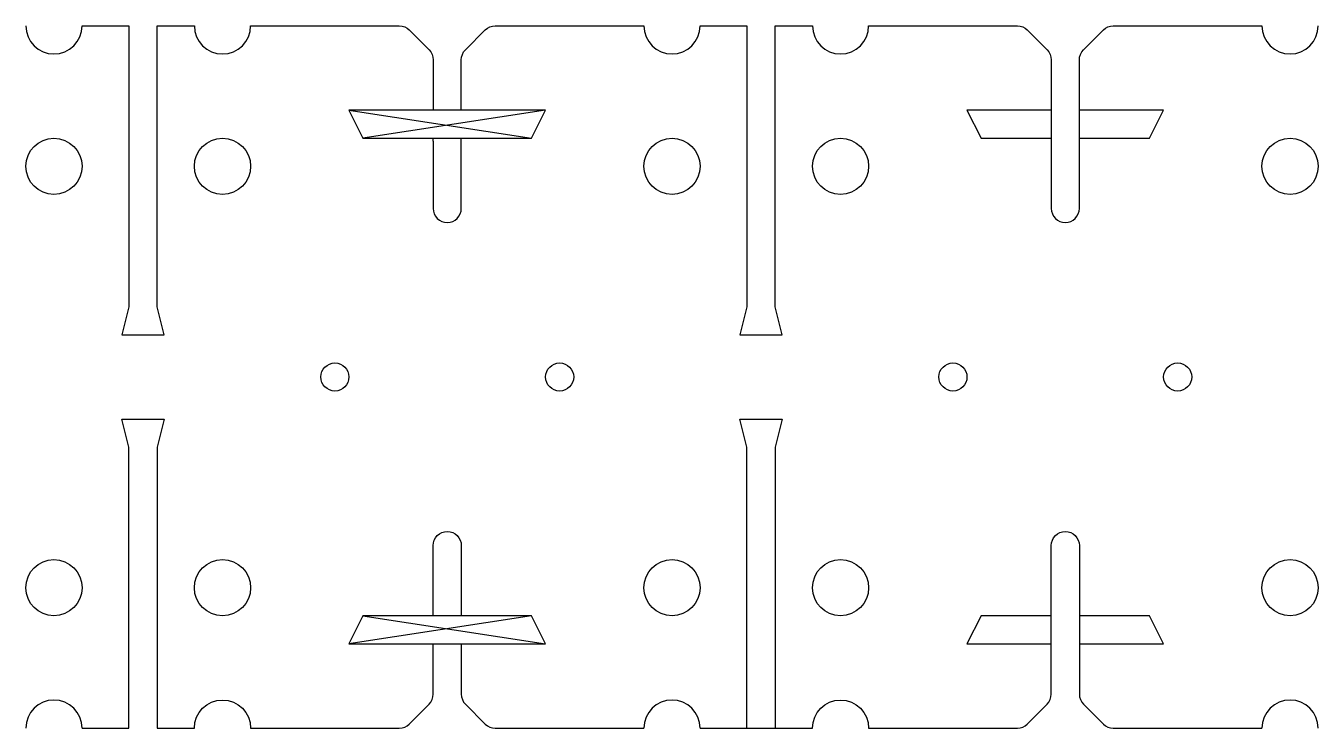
# Model space of a CAD drawing. Header units: inches. Extents: x -23 to 8667, y -441 to 273.
# Drawn here: x 99.67 to 145.67, y 239 to 264 of the extents above; entities that cross this region are included whole.
import ezdxf

# ---------------------------------------------------------------- set-up
doc = ezdxf.new("R2010")
doc.units = ezdxf.units.IN
doc.header["$MEASUREMENT"] = 0

msp = doc.modelspace()

# ---------------------------------------------------------------- linework, layer by layer
for p, q in [((101.67258, 264.00243), (103.34186, 264.00243)), ((104.34186, 264.00243), (105.67258, 264.00243)), ((107.67258, 264.00243), (112.96547, 264.00243)), ((116.37968, 264.00243), (121.67258, 264.00243)), ((123.67258, 264.00243), (125.34186, 264.00243)), ((126.34186, 264.00243), (127.67258, 264.00243)), ((129.67258, 264.00243), (134.96547, 264.00243)), ((138.37968, 264.00243), (143.67258, 264.00243)), ((111.17258, 261.00243), (117.67258, 260.00243)), ((118.17258, 261.00243), (111.67258, 260.00243)), ((117.67258, 260.00243), (118.17258, 261.00243)), ((114.17258, 259.8944), (114.17258, 260.00243)), ((115.17258, 259.8944), (115.17258, 260.00243)), ((117.67258, 243.00243), (111.17258, 242.00243)), ((111.67258, 243.00243), (118.17258, 242.00243)), ((118.17258, 242.00243), (117.67258, 243.00243)), ((101.67258, 239.00243), (103.34186, 239.00243)), ((104.34186, 239.00243), (105.67258, 239.00243)), ((107.67258, 239.00243), (112.96547, 239.00243)), ((116.37968, 239.00243), (121.67258, 239.00243)), ((123.67258, 239.00243), (125.34186, 239.00243)), ((123.67258, 239.00243), (127.67258, 239.00243)), ((126.34186, 239.00243), (127.67258, 239.00243)), ((129.67258, 239.00243), (134.96547, 239.00243)), ((129.67258, 239.00243), (134.96547, 239.00243)), ((138.37968, 239.00243), (143.67258, 239.00243)), ((138.37968, 239.00243), (143.67258, 239.00243))]:
    msp.add_line(p, q)
for points in [[(101.67258, 264.00243), (101.67258, 264.00243), (103.34186, 264.00243), (103.34186, 254.00243), (103.09186, 253.00243), (104.59186, 253.00243), (104.34186, 254.00243), (104.34186, 264.00243), (105.67258, 264.00243)], [(123.67258, 264.00243), (123.67258, 264.00243), (125.34186, 264.00243), (125.34186, 254.00243), (125.09186, 253.00243), (126.59186, 253.00243), (126.34186, 254.00243), (126.34186, 264.00243), (127.67258, 264.00243)], [(136.17258, 261.00243), (133.17258, 261.00243), (133.67258, 260.00243), (136.17258, 260.00243)], [(137.17258, 260.00243), (139.67258, 260.00243), (140.17258, 261.00243), (137.17258, 261.00243)], [(101.67258, 239.00243), (101.67258, 239.00243), (103.34186, 239.00243), (103.34186, 249.00243), (103.09186, 250.00243), (104.59186, 250.00243), (104.34186, 249.00243), (104.34186, 239.00243), (105.67258, 239.00243)], [(123.67258, 239.00243), (123.67258, 239.00243), (125.34186, 239.00243), (125.34186, 249.00243), (125.09186, 250.00243), (126.59186, 250.00243), (126.34186, 249.00243), (126.34186, 239.00243), (127.67258, 239.00243)], [(136.17258, 243.00243), (133.67258, 243.00243), (133.17258, 242.00243), (136.17258, 242.00243)], [(137.17258, 242.00243), (140.17258, 242.00243), (139.67258, 243.00243), (137.17258, 243.00243)]]:
    msp.add_lwpolyline(points)
for points in [[(105.67258, 264.00243), (105.67258, 264.00243, 1), (107.67258, 264.00243), (112.96547, 264.00243, -0.19891237), (113.31902, 263.85598), (114.02613, 263.14887, -0.19891237), (114.17258, 262.79532), (114.17258, 261.00243)], [(115.17258, 261.00243), (115.17258, 262.79532, -0.19891237), (115.31902, 263.14887), (116.02613, 263.85598, -0.19891237), (116.37968, 264.00243), (121.67258, 264.00243)], [(127.67258, 264.00243, 1), (129.67258, 264.00243), (134.96547, 264.00243, -0.19891237), (135.31902, 263.85598), (136.02613, 263.14887, -0.19891237), (136.17258, 262.79532), (136.17258, 257.50243, 0.41421356), (136.67258, 257.00243, 0.41421356), (137.17258, 257.50243), (137.17258, 262.79532, -0.19891237), (137.31902, 263.14887), (138.02613, 263.85598, -0.19891237), (138.37968, 264.00243), (143.67258, 264.00243)], [(114.17258, 259.8944), (114.17258, 257.50243, 0.41421356), (114.67258, 257.00243, 0.41421356), (115.17258, 257.50243), (115.17258, 259.8944)], [(114.17258, 243.00243), (114.17258, 245.50243, -0.41421356), (114.67258, 246.00243, -0.41421356), (115.17258, 245.50243), (115.17258, 243.00243)], [(127.67258, 239.00243, -1), (129.67258, 239.00243), (134.96547, 239.00243, 0.19891237), (135.31902, 239.14887), (136.02613, 239.85598, 0.19891237), (136.17258, 240.20953), (136.17258, 245.50243, -0.41421356), (136.67258, 246.00243, -0.41421356), (137.17258, 245.50243), (137.17258, 240.20953, 0.19891237), (137.31902, 239.85598), (138.02613, 239.14887, 0.19891237), (138.37968, 239.00243), (143.67258, 239.00243)], [(105.67258, 239.00243, -1), (107.67258, 239.00243), (112.96547, 239.00243, 0.19891237), (113.31902, 239.14887), (114.02613, 239.85598, 0.19891237), (114.17258, 240.20953), (114.17258, 242.00243)], [(115.17258, 242.00243), (115.17258, 240.20953, 0.19891237), (115.31902, 239.85598), (116.02613, 239.14887, 0.19891237), (116.37968, 239.00243), (121.67258, 239.00243)]]:
    msp.add_lwpolyline(points, format="xyb")
for points in [[(118.17258, 261.00243), (111.17258, 261.00243), (111.67258, 260.00243), (117.67258, 260.00243)], [(111.17258, 242.00243), (118.17258, 242.00243), (117.67258, 243.00243), (111.67258, 243.00243)]]:
    msp.add_lwpolyline(points, close=True)
for centre, radius in [((100.67258, 259.00243), 1), ((106.67258, 259.00243), 1), ((122.67258, 259.00243), 1), ((128.67258, 259.00243), 1), ((144.67258, 259.00243), 1), ((110.67258, 251.50243), 0.5), ((118.67258, 251.50243), 0.5), ((132.67258, 251.50243), 0.5), ((140.67258, 251.50243), 0.5), ((100.67258, 244.00243), 1), ((106.67258, 244.00243), 1), ((122.67258, 244.00243), 1), ((128.67258, 244.00243), 1), ((144.67258, 244.00243), 1)]:
    msp.add_circle(centre, radius)
for centre, start, end in [((100.67258, 264.00243), 180, 0), ((122.67258, 264.00243), 180, 0), ((144.67258, 264.00243), 180, 0), ((100.67258, 239.00243), 0, 180), ((122.67258, 239.00243), 0, 180), ((144.67258, 239.00243), 0, 180)]:
    msp.add_arc(centre, 1, start, end)

doc.saveas('drawing.dxf')
